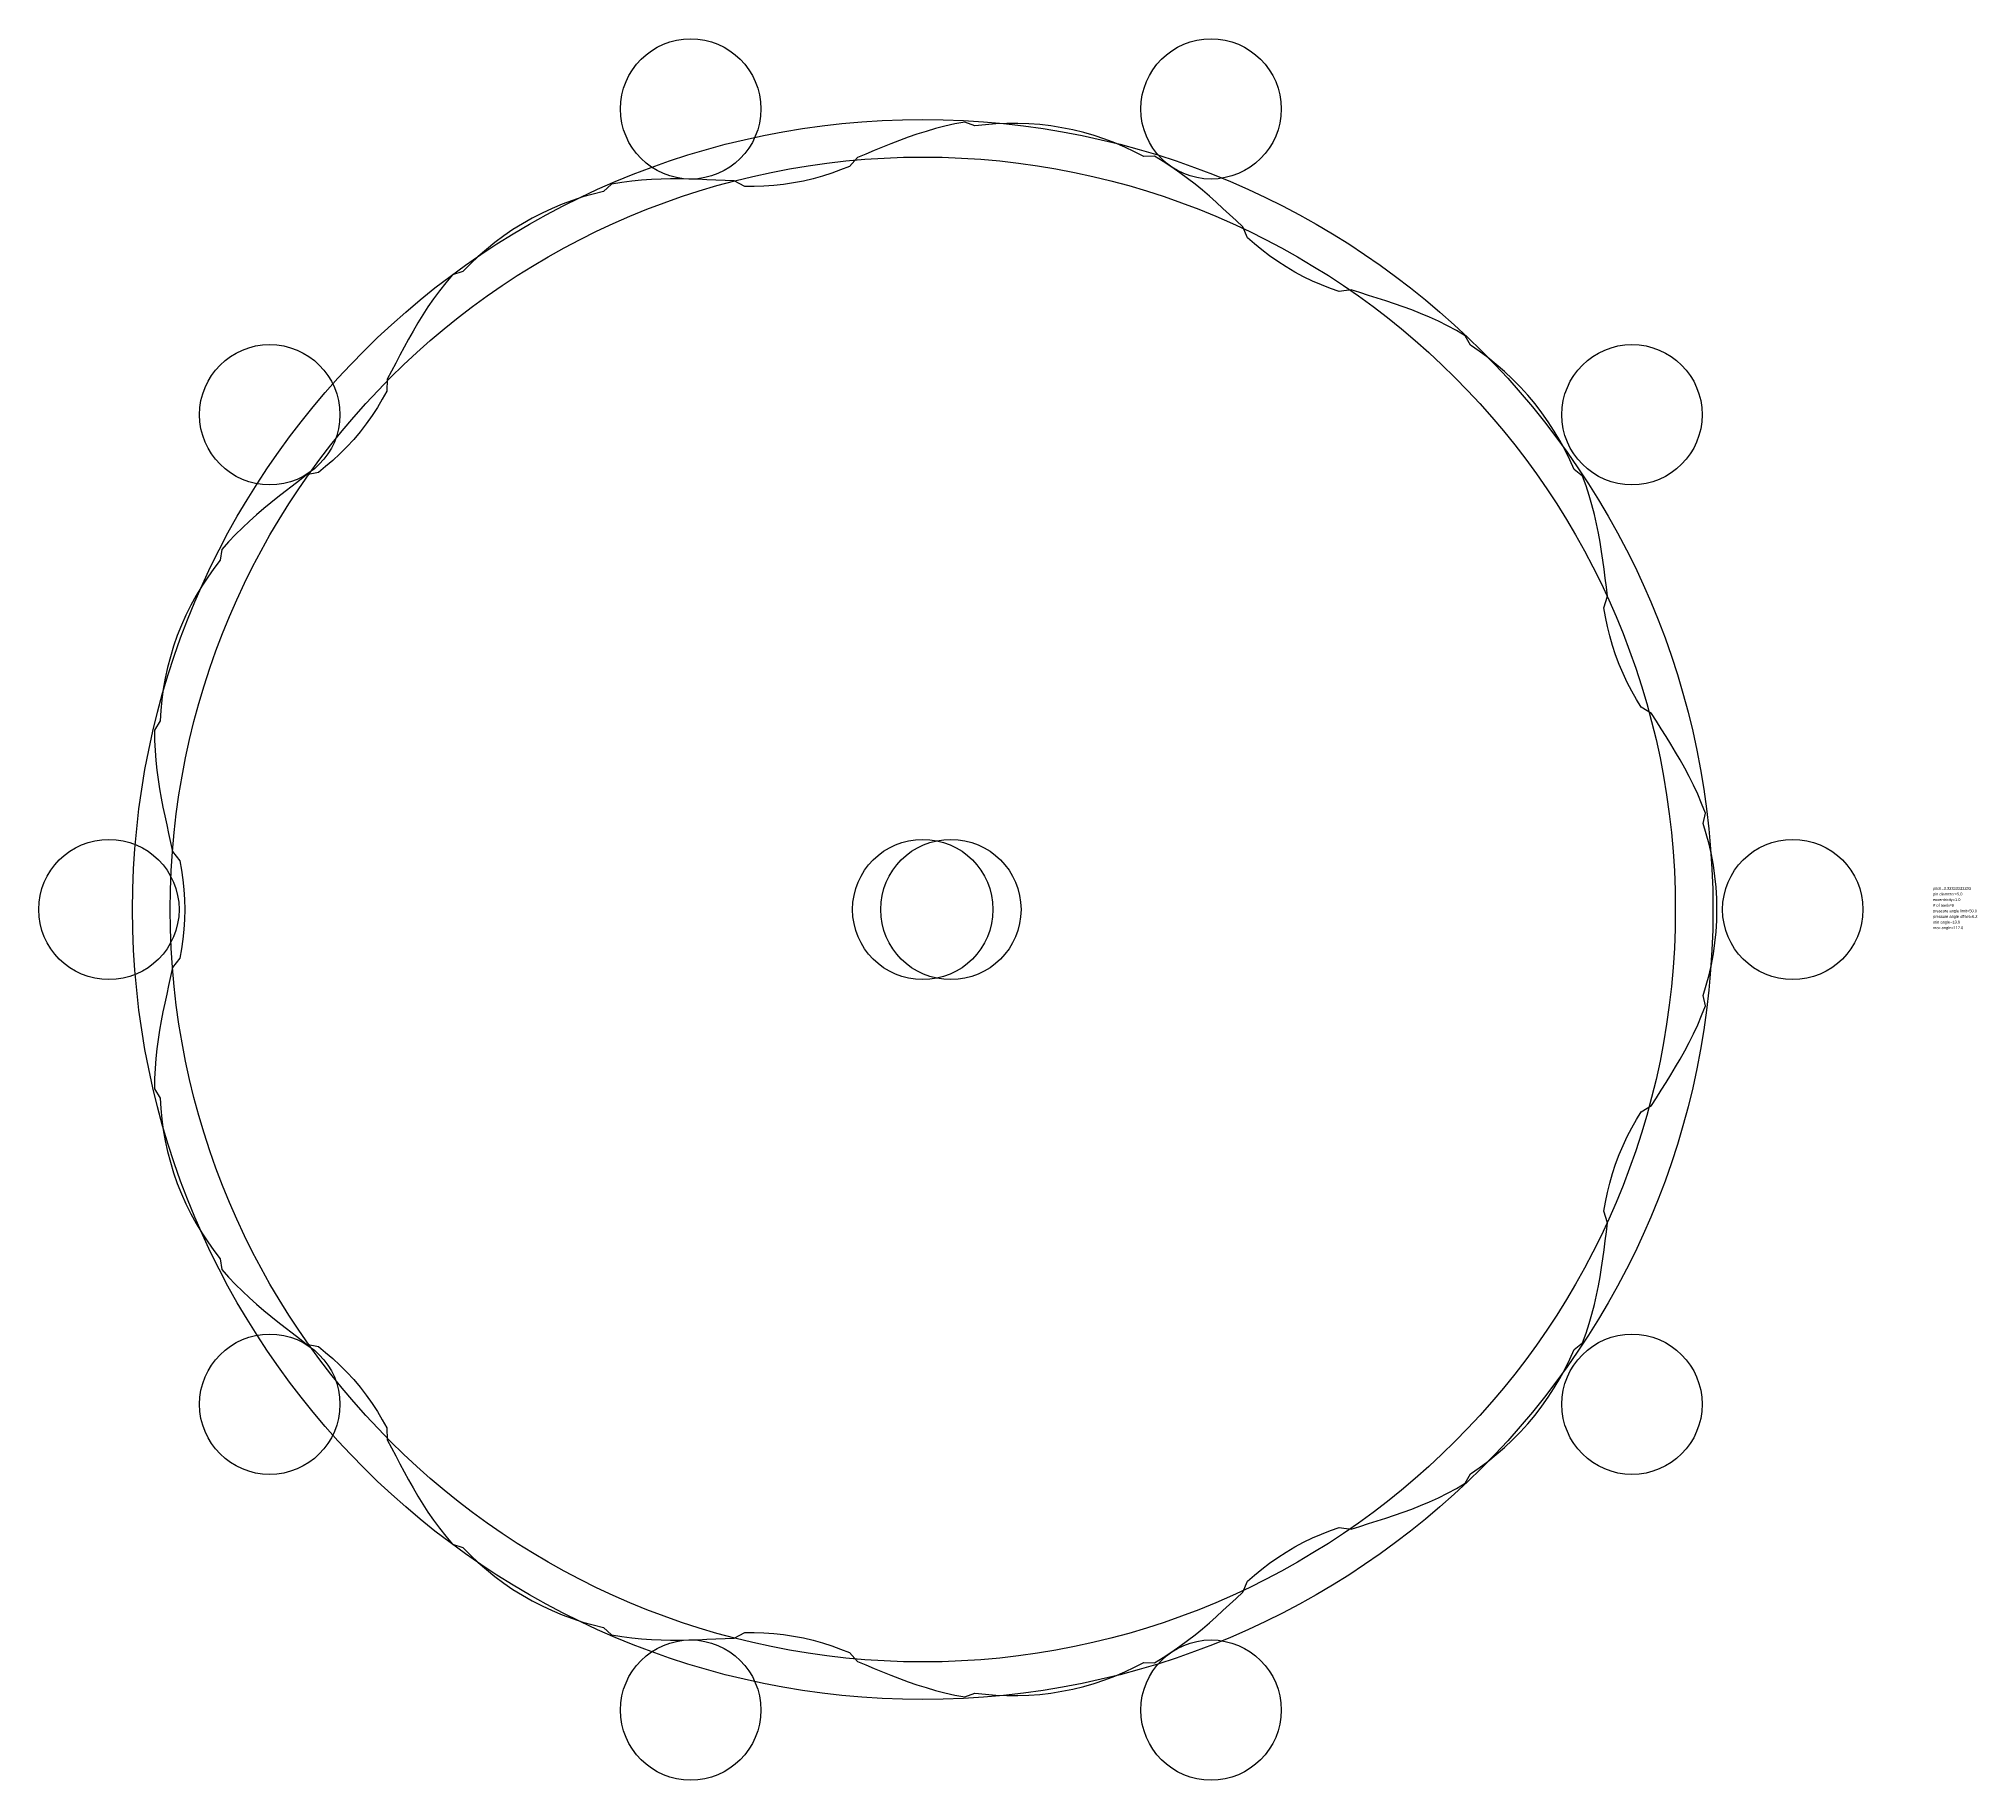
# Model space of a CAD drawing. Extents: x -32.5 to 36.6, y -31 to 31.
import ezdxf

# ---------------------------------------------------------------- set-up
doc = ezdxf.new("R2010")
doc.units = 0
for name, color, linetype in [('CAM', 1, 'continuous'), ('PRESSURE', 3, 'continuous'), ('ROLLER', 5, 'continuous'), ('TEXT', 2, 'continuous')]:
    doc.layers.add(name, color=color, linetype=linetype)
doc.styles.get("Standard").update_dxf_attribs({"font": 'ARIAL.TTF', "width": 40, "oblique": 50})

msp = doc.modelspace()

# ---------------------------------------------------------------- linework, layer by layer
at = {"layer": 'cam'}
for p, q in [((-0.885, 27.732), (-1.209, 27.628)), ((-0.552, 27.829), (-0.885, 27.732)), ((-0.21, 27.917), (-0.552, 27.829)), ((0.142, 27.997), (-0.21, 27.917)), ((0.502, 28.065), (0.142, 27.997)), ((0.856, 27.923), (0.502, 28.065)), ((1.23, 27.967), (0.856, 27.923)), ((1.609, 27.998), (1.23, 27.967)), ((1.995, 28.015), (1.609, 27.998)), ((2.384, 28.016), (1.995, 28.015)), ((2.777, 28.002), (2.384, 28.016)), ((3.171, 27.972), (2.777, 28.002)), ((3.565, 27.925), (3.171, 27.972)), ((3.958, 27.862), (3.565, 27.925)), ((4.347, 27.783), (3.958, 27.862)), ((4.733, 27.689), (4.347, 27.783)), ((5.112, 27.579), (4.733, 27.689)), ((-2.735, 27.044), (-3.033, 26.92)), ((-2.438, 27.166), (-2.735, 27.044)), ((-2.139, 27.287), (-2.438, 27.166)), ((-1.835, 27.405), (-2.139, 27.287)), ((-1.526, 27.519), (-1.835, 27.405)), ((-1.209, 27.628), (-1.526, 27.519)), ((5.484, 27.455), (5.112, 27.579)), ((5.848, 27.318), (5.484, 27.455)), ((6.202, 27.168), (5.848, 27.318)), ((6.546, 27.007), (6.202, 27.168)), ((6.879, 26.835), (6.546, 27.007)), ((-3.926, 26.359), (-4.243, 26.246)), ((-3.617, 26.477), (-3.926, 26.359)), ((-3.332, 26.797), (-3.617, 26.477)), ((-3.033, 26.92), (-3.332, 26.797)), ((7.259, 26.845), (6.879, 26.835)), ((7.571, 26.656), (7.259, 26.845)), ((7.871, 26.46), (7.571, 26.656)), ((8.16, 26.259), (7.871, 26.46)), ((8.438, 26.053), (8.16, 26.259)), ((-12.376, 25.586), (-12.742, 25.497)), ((-12.091, 25.844), (-12.376, 25.586)), ((-11.728, 25.906), (-12.091, 25.844)), ((-11.37, 25.954), (-11.728, 25.906)), ((-11.017, 25.991), (-11.37, 25.954)), ((-10.669, 26.016), (-11.017, 25.991)), ((-10.328, 26.031), (-10.669, 26.016)), ((-9.992, 26.039), (-10.328, 26.031)), ((-9.661, 26.038), (-9.992, 26.039)), ((-9.334, 26.033), (-9.661, 26.038)), ((-9.011, 26.022), (-9.334, 26.033)), ((-8.69, 26.009), (-9.011, 26.022)), ((-8.369, 25.995), (-8.69, 26.009)), ((-8.046, 25.982), (-8.369, 25.995)), ((-7.72, 25.971), (-8.046, 25.982)), ((-7.34, 25.77), (-7.72, 25.971)), ((-7.004, 25.771), (-7.34, 25.77)), ((-6.662, 25.781), (-7.004, 25.771)), ((-6.313, 25.804), (-6.662, 25.781)), ((-5.96, 25.841), (-6.313, 25.804)), ((-5.606, 25.894), (-5.96, 25.841)), ((-5.255, 25.962), (-5.606, 25.894)), ((-4.909, 26.045), (-5.255, 25.962)), ((-4.571, 26.14), (-4.909, 26.045)), ((-4.243, 26.246), (-4.571, 26.14)), ((8.705, 25.844), (8.438, 26.053)), ((8.963, 25.632), (8.705, 25.844)), ((9.213, 25.419), (8.963, 25.632)), ((-14.207, 24.987), (-14.566, 24.82)), ((-13.844, 25.138), (-14.207, 24.987)), ((-13.477, 25.273), (-13.844, 25.138)), ((-13.11, 25.393), (-13.477, 25.273)), ((-12.742, 25.497), (-13.11, 25.393)), ((9.456, 25.204), (9.213, 25.419)), ((9.696, 24.988), (9.456, 25.204)), ((9.933, 24.771), (9.696, 24.988)), ((-15.602, 24.231), (-15.929, 24.008)), ((-15.264, 24.441), (-15.602, 24.231)), ((-14.919, 24.638), (-15.264, 24.441)), ((-14.566, 24.82), (-14.919, 24.638)), ((10.17, 24.553), (9.933, 24.771)), ((10.41, 24.335), (10.17, 24.553)), ((10.569, 23.937), (10.41, 24.335)), ((-16.55, 23.527), (-16.842, 23.271)), ((-16.245, 23.773), (-16.55, 23.527)), ((-15.929, 24.008), (-16.245, 23.773)), ((10.821, 23.72), (10.569, 23.937)), ((11.084, 23.506), (10.821, 23.72)), ((11.358, 23.296), (11.084, 23.506)), ((-17.12, 23.007), (-17.385, 22.736)), ((-16.842, 23.271), (-17.12, 23.007)), ((11.646, 23.093), (11.358, 23.296)), ((11.945, 22.899), (11.646, 23.093)), ((12.254, 22.717), (11.945, 22.899)), ((-17.994, 22.339), (-18.22, 22.053)), ((-17.755, 22.621), (-17.994, 22.339)), ((-17.385, 22.736), (-17.755, 22.621)), ((12.57, 22.55), (12.254, 22.717)), ((12.889, 22.398), (12.57, 22.55)), ((13.209, 22.261), (12.889, 22.398)), ((13.527, 22.137), (13.209, 22.261)), ((13.841, 22.023), (13.527, 22.137)), ((-18.632, 21.478), (-18.82, 21.19)), ((-18.432, 21.766), (-18.632, 21.478)), ((-18.22, 22.053), (-18.432, 21.766)), ((14.266, 22.083), (13.841, 22.023)), ((14.576, 21.983), (14.266, 22.083)), ((14.883, 21.886), (14.576, 21.983)), ((15.19, 21.789), (14.883, 21.886)), ((15.496, 21.691), (15.19, 21.789)), ((15.804, 21.589), (15.496, 21.691)), ((16.113, 21.481), (15.804, 21.589)), ((16.425, 21.367), (16.113, 21.481)), ((-18.997, 20.902), (-19.165, 20.615)), ((-18.82, 21.19), (-18.997, 20.902)), ((16.739, 21.243), (16.425, 21.367)), ((17.055, 21.109), (16.739, 21.243)), ((17.373, 20.964), (17.055, 21.109)), ((17.693, 20.806), (17.373, 20.964)), ((18.013, 20.635), (17.693, 20.806)), ((-19.48, 20.044), (-19.63, 19.759)), ((-19.326, 20.329), (-19.48, 20.044)), ((-19.165, 20.615), (-19.326, 20.329)), ((18.332, 20.45), (18.013, 20.635)), ((18.511, 20.107), (18.332, 20.45)), ((18.824, 19.895), (18.511, 20.107)), ((-19.779, 19.474), (-19.928, 19.188)), ((-19.63, 19.759), (-19.779, 19.474)), ((19.133, 19.668), (18.824, 19.895)), ((19.436, 19.427), (19.133, 19.668)), ((19.732, 19.171), (19.436, 19.427)), ((-20.08, 18.901), (-20.094, 18.472)), ((-19.928, 19.188), (-20.08, 18.901)), ((20.019, 18.902), (19.732, 19.171)), ((20.297, 18.619), (20.019, 18.902)), ((-20.259, 18.182), (-20.435, 17.891)), ((-20.094, 18.472), (-20.259, 18.182)), ((20.564, 18.325), (20.297, 18.619)), ((20.819, 18.02), (20.564, 18.325)), ((21.061, 17.705), (20.819, 18.02)), ((-20.828, 17.311), (-21.046, 17.028)), ((-20.624, 17.6), (-20.828, 17.311)), ((-20.435, 17.891), (-20.624, 17.6)), ((21.289, 17.381), (21.061, 17.705)), ((21.503, 17.051), (21.289, 17.381)), ((-21.277, 16.754), (-21.519, 16.492)), ((-21.046, 17.028), (-21.277, 16.754)), ((21.701, 16.714), (21.503, 17.051)), ((21.885, 16.373), (21.701, 16.714)), ((-22.022, 16.007), (-22.279, 15.785)), ((-21.768, 16.243), (-22.022, 16.007)), ((-21.519, 16.492), (-21.768, 16.243)), ((22.053, 16.03), (21.885, 16.373)), ((22.206, 15.684), (22.053, 16.03)), ((-23.212, 15.286), (-23.468, 15.09)), ((-22.955, 15.485), (-23.212, 15.286)), ((-22.536, 15.573), (-22.955, 15.485)), ((-22.279, 15.785), (-22.536, 15.573)), ((22.511, 15.449), (22.206, 15.684)), ((22.636, 15.102), (22.511, 15.449)), ((-23.977, 14.696), (-24.231, 14.494)), ((-23.722, 14.894), (-23.977, 14.696)), ((-23.468, 15.09), (-23.722, 14.894)), ((22.748, 14.757), (22.636, 15.102)), ((22.846, 14.416), (22.748, 14.757)), ((-24.99, 13.844), (-25.241, 13.607)), ((-24.738, 14.07), (-24.99, 13.844)), ((-24.485, 14.286), (-24.738, 14.07)), ((-24.231, 14.494), (-24.485, 14.286)), ((22.933, 14.078), (22.846, 14.416)), ((23.008, 13.743), (22.933, 14.078)), ((-25.49, 13.36), (-25.736, 13.099)), ((-25.241, 13.607), (-25.49, 13.36)), ((23.075, 13.413), (23.008, 13.743)), ((23.133, 13.087), (23.075, 13.413)), ((-26.033, 12.451), (-26.261, 12.154)), ((-25.977, 12.826), (-26.033, 12.451)), ((-25.736, 13.099), (-25.977, 12.826)), ((23.184, 12.764), (23.133, 13.087)), ((23.231, 12.444), (23.184, 12.764)), ((23.274, 12.125), (23.231, 12.444)), ((-26.481, 11.845), (-26.691, 11.524)), ((-26.261, 12.154), (-26.481, 11.845)), ((23.316, 11.806), (23.274, 12.125)), ((23.358, 11.486), (23.316, 11.806)), ((-26.891, 11.191), (-27.079, 10.847)), ((-26.691, 11.524), (-26.891, 11.191)), ((23.272, 10.755), (23.404, 11.163)), ((23.404, 11.163), (23.358, 11.486)), ((-27.254, 10.493), (-27.416, 10.131)), ((-27.079, 10.847), (-27.254, 10.493)), ((23.33, 10.425), (23.272, 10.755)), ((23.398, 10.09), (23.33, 10.425)), ((-27.563, 9.762), (-27.694, 9.387)), ((-27.416, 10.131), (-27.563, 9.762)), ((23.479, 9.751), (23.398, 10.09)), ((23.575, 9.41), (23.479, 9.751)), ((-27.81, 9.007), (-27.911, 8.625)), ((-27.694, 9.387), (-27.81, 9.007)), ((23.687, 9.07), (23.575, 9.41)), ((23.814, 8.735), (23.687, 9.07)), ((-27.911, 8.625), (-27.995, 8.241)), ((23.954, 8.408), (23.814, 8.735)), ((24.105, 8.091), (23.954, 8.408)), ((-28.063, 7.857), (-28.115, 7.474)), ((-27.995, 8.241), (-28.063, 7.857)), ((24.266, 7.785), (24.105, 8.091)), ((24.432, 7.49), (24.266, 7.785)), ((-28.152, 7.094), (-28.175, 6.718)), ((-28.115, 7.474), (-28.152, 7.094)), ((24.601, 7.206), (24.432, 7.49)), ((24.966, 6.981), (24.601, 7.206)), ((25.139, 6.707), (24.966, 6.981)), ((-28.175, 6.718), (-28.378, 6.393)), ((-28.378, 6.393), (-28.374, 6.026)), ((25.312, 6.435), (25.139, 6.707)), ((25.484, 6.164), (25.312, 6.435)), ((-28.374, 6.026), (-28.358, 5.666)), ((-28.358, 5.666), (-28.332, 5.313)), ((25.655, 5.891), (25.484, 6.164)), ((25.825, 5.613), (25.655, 5.891)), ((25.991, 5.329), (25.825, 5.613)), ((-28.332, 5.313), (-28.295, 4.967)), ((-28.295, 4.967), (-28.25, 4.629)), ((26.154, 5.037), (25.991, 5.329)), ((26.313, 4.736), (26.154, 5.037)), ((-28.25, 4.629), (-28.198, 4.297)), ((-28.198, 4.297), (-28.14, 3.972)), ((26.467, 4.426), (26.313, 4.736)), ((26.614, 4.106), (26.467, 4.426)), ((-28.14, 3.972), (-28.077, 3.652)), ((-28.077, 3.652), (-28.011, 3.336)), ((26.754, 3.775), (26.614, 4.106)), ((26.886, 3.433), (26.754, 3.775)), ((-28.011, 3.336), (-27.942, 3.022)), ((-27.942, 3.022), (-27.872, 2.708)), ((26.808, 3.06), (26.886, 3.433)), ((26.918, 2.701), (26.808, 3.06)), ((-27.872, 2.708), (-27.803, 2.392)), ((-27.803, 2.392), (-27.736, 2.072)), ((27.016, 2.333), (26.918, 2.701)), ((27.101, 1.958), (27.016, 2.333)), ((-27.736, 2.072), (-27.473, 1.732)), ((-27.473, 1.732), (-27.416, 1.401)), ((-27.416, 1.401), (-27.368, 1.061)), ((27.171, 1.575), (27.101, 1.958)), ((27.227, 1.186), (27.171, 1.575)), ((-27.368, 1.061), (-27.331, 0.712)), ((-27.331, 0.712), (-27.308, 0.358)), ((27.267, 0.793), (27.227, 1.186)), ((27.292, 0.397), (27.267, 0.793)), ((-27.308, 0.358), (-27.3, 0)), ((-27.3, 0), (-27.308, -0.358)), ((27.3, 0), (27.292, 0.397)), ((-27.308, -0.358), (-27.331, -0.712)), ((27.267, -0.793), (27.292, -0.397)), ((27.292, -0.397), (27.3, 0)), ((-27.368, -1.061), (-27.416, -1.401)), ((-27.331, -0.712), (-27.368, -1.061)), ((27.171, -1.575), (27.227, -1.186)), ((27.227, -1.186), (27.267, -0.793)), ((-27.736, -2.072), (-27.803, -2.392)), ((-27.473, -1.732), (-27.736, -2.072)), ((-27.416, -1.401), (-27.473, -1.732)), ((27.016, -2.333), (27.101, -1.958)), ((27.101, -1.958), (27.171, -1.575)), ((-27.872, -2.708), (-27.942, -3.022)), ((-27.803, -2.392), (-27.872, -2.708)), ((26.808, -3.06), (26.918, -2.701)), ((26.918, -2.701), (27.016, -2.333)), ((-28.011, -3.336), (-28.077, -3.652)), ((-27.942, -3.022), (-28.011, -3.336)), ((26.754, -3.775), (26.886, -3.433)), ((26.886, -3.433), (26.808, -3.06)), ((-28.14, -3.972), (-28.198, -4.297)), ((-28.077, -3.652), (-28.14, -3.972)), ((26.467, -4.426), (26.614, -4.106)), ((26.614, -4.106), (26.754, -3.775)), ((-28.25, -4.629), (-28.295, -4.967)), ((-28.198, -4.297), (-28.25, -4.629)), ((26.154, -5.037), (26.313, -4.736)), ((26.313, -4.736), (26.467, -4.426)), ((-28.332, -5.313), (-28.358, -5.666)), ((-28.295, -4.967), (-28.332, -5.313)), ((25.825, -5.613), (25.991, -5.329)), ((25.991, -5.329), (26.154, -5.037)), ((-28.374, -6.026), (-28.378, -6.393)), ((-28.358, -5.666), (-28.374, -6.026)), ((25.312, -6.435), (25.484, -6.164)), ((25.484, -6.164), (25.655, -5.891)), ((25.655, -5.891), (25.825, -5.613)), ((-28.378, -6.393), (-28.175, -6.718)), ((-28.175, -6.718), (-28.152, -7.094)), ((24.966, -6.981), (25.139, -6.707)), ((25.139, -6.707), (25.312, -6.435)), ((-28.152, -7.094), (-28.115, -7.474)), ((-28.115, -7.474), (-28.063, -7.857)), ((24.266, -7.785), (24.432, -7.49)), ((24.432, -7.49), (24.601, -7.206)), ((24.601, -7.206), (24.966, -6.981)), ((-28.063, -7.857), (-27.995, -8.241)), ((-27.995, -8.241), (-27.911, -8.625)), ((23.954, -8.408), (24.105, -8.091)), ((24.105, -8.091), (24.266, -7.785)), ((-27.911, -8.625), (-27.81, -9.007)), ((23.687, -9.07), (23.814, -8.735)), ((23.814, -8.735), (23.954, -8.408)), ((-27.81, -9.007), (-27.694, -9.387)), ((-27.694, -9.387), (-27.563, -9.762)), ((23.479, -9.751), (23.575, -9.41)), ((23.575, -9.41), (23.687, -9.07)), ((-27.563, -9.762), (-27.416, -10.131)), ((-27.416, -10.131), (-27.254, -10.493)), ((23.33, -10.425), (23.398, -10.09)), ((23.398, -10.09), (23.479, -9.751)), ((-27.254, -10.493), (-27.079, -10.847)), ((-27.079, -10.847), (-26.891, -11.191)), ((23.272, -10.755), (23.33, -10.425)), ((23.404, -11.163), (23.272, -10.755)), ((-26.891, -11.191), (-26.691, -11.524)), ((-26.691, -11.524), (-26.481, -11.845)), ((23.316, -11.806), (23.358, -11.486)), ((23.358, -11.486), (23.404, -11.163)), ((-26.481, -11.845), (-26.261, -12.154)), ((-26.261, -12.154), (-26.033, -12.451)), ((23.231, -12.444), (23.274, -12.125)), ((23.274, -12.125), (23.316, -11.806)), ((-26.033, -12.451), (-25.977, -12.826)), ((-25.977, -12.826), (-25.736, -13.099)), ((-25.736, -13.099), (-25.49, -13.36)), ((23.075, -13.413), (23.133, -13.087)), ((23.133, -13.087), (23.184, -12.764)), ((23.184, -12.764), (23.231, -12.444)), ((-25.49, -13.36), (-25.241, -13.607)), ((-25.241, -13.607), (-24.99, -13.844)), ((22.933, -14.078), (23.008, -13.743)), ((23.008, -13.743), (23.075, -13.413)), ((-24.99, -13.844), (-24.738, -14.07)), ((-24.738, -14.07), (-24.485, -14.286)), ((-24.485, -14.286), (-24.231, -14.494)), ((-24.231, -14.494), (-23.977, -14.696)), ((22.748, -14.757), (22.846, -14.416)), ((22.846, -14.416), (22.933, -14.078)), ((-23.977, -14.696), (-23.722, -14.894)), ((-23.722, -14.894), (-23.468, -15.09)), ((-23.468, -15.09), (-23.212, -15.286)), ((22.511, -15.449), (22.636, -15.102)), ((22.636, -15.102), (22.748, -14.757)), ((-23.212, -15.286), (-22.955, -15.485)), ((-22.955, -15.485), (-22.536, -15.573)), ((-22.536, -15.573), (-22.279, -15.785)), ((-22.279, -15.785), (-22.022, -16.007)), ((22.053, -16.03), (22.206, -15.684)), ((22.206, -15.684), (22.511, -15.449)), ((-22.022, -16.007), (-21.768, -16.243)), ((-21.768, -16.243), (-21.519, -16.492)), ((-21.519, -16.492), (-21.277, -16.754)), ((21.701, -16.714), (21.885, -16.373)), ((21.885, -16.373), (22.053, -16.03)), ((-21.277, -16.754), (-21.046, -17.028)), ((-21.046, -17.028), (-20.828, -17.311)), ((21.289, -17.381), (21.503, -17.051)), ((21.503, -17.051), (21.701, -16.714)), ((-20.828, -17.311), (-20.624, -17.6)), ((-20.624, -17.6), (-20.435, -17.891)), ((-20.435, -17.891), (-20.259, -18.182)), ((20.819, -18.02), (21.061, -17.705)), ((21.061, -17.705), (21.289, -17.381)), ((-20.259, -18.182), (-20.094, -18.472)), ((-20.094, -18.472), (-20.08, -18.901)), ((20.019, -18.902), (20.297, -18.619)), ((20.297, -18.619), (20.564, -18.325)), ((20.564, -18.325), (20.819, -18.02)), ((-20.08, -18.901), (-19.928, -19.188)), ((-19.928, -19.188), (-19.779, -19.474)), ((19.436, -19.427), (19.732, -19.171)), ((19.732, -19.171), (20.019, -18.902)), ((-19.779, -19.474), (-19.63, -19.759)), ((-19.63, -19.759), (-19.48, -20.044)), ((18.511, -20.107), (18.824, -19.895)), ((18.824, -19.895), (19.133, -19.668)), ((19.133, -19.668), (19.436, -19.427)), ((-19.48, -20.044), (-19.326, -20.329)), ((-19.326, -20.329), (-19.165, -20.615)), ((-19.165, -20.615), (-18.997, -20.902)), ((17.693, -20.806), (18.013, -20.635)), ((18.013, -20.635), (18.332, -20.45)), ((18.332, -20.45), (18.511, -20.107)), ((-18.997, -20.902), (-18.82, -21.19)), ((-18.82, -21.19), (-18.632, -21.478)), ((16.113, -21.481), (16.425, -21.367)), ((16.425, -21.367), (16.739, -21.243)), ((16.739, -21.243), (17.055, -21.109)), ((17.055, -21.109), (17.373, -20.964)), ((17.373, -20.964), (17.693, -20.806)), ((-18.632, -21.478), (-18.432, -21.766)), ((-18.432, -21.766), (-18.22, -22.053)), ((-18.22, -22.053), (-17.994, -22.339)), ((13.527, -22.137), (13.841, -22.023)), ((13.841, -22.023), (14.266, -22.083)), ((14.266, -22.083), (14.576, -21.983)), ((14.576, -21.983), (14.883, -21.886)), ((14.883, -21.886), (15.19, -21.789)), ((15.19, -21.789), (15.496, -21.691)), ((15.496, -21.691), (15.804, -21.589)), ((15.804, -21.589), (16.113, -21.481)), ((-17.994, -22.339), (-17.755, -22.621)), ((-17.755, -22.621), (-17.385, -22.736)), ((-17.385, -22.736), (-17.12, -23.007)), ((11.945, -22.899), (12.254, -22.717)), ((12.254, -22.717), (12.57, -22.55)), ((12.57, -22.55), (12.889, -22.398)), ((12.889, -22.398), (13.209, -22.261)), ((13.209, -22.261), (13.527, -22.137)), ((-17.12, -23.007), (-16.842, -23.271)), ((-16.842, -23.271), (-16.55, -23.527)), ((11.084, -23.506), (11.358, -23.296)), ((11.358, -23.296), (11.646, -23.093)), ((11.646, -23.093), (11.945, -22.899)), ((-16.55, -23.527), (-16.245, -23.773)), ((-16.245, -23.773), (-15.929, -24.008)), ((-15.929, -24.008), (-15.602, -24.231)), ((10.41, -24.335), (10.569, -23.937)), ((10.569, -23.937), (10.821, -23.72)), ((10.821, -23.72), (11.084, -23.506)), ((-15.602, -24.231), (-15.264, -24.441)), ((-15.264, -24.441), (-14.919, -24.638)), ((-14.919, -24.638), (-14.566, -24.82)), ((-14.566, -24.82), (-14.207, -24.987)), ((9.696, -24.988), (9.933, -24.771)), ((9.933, -24.771), (10.17, -24.553)), ((10.17, -24.553), (10.41, -24.335)), ((-14.207, -24.987), (-13.844, -25.138)), ((-13.844, -25.138), (-13.477, -25.273)), ((-13.477, -25.273), (-13.11, -25.393)), ((-13.11, -25.393), (-12.742, -25.497)), ((-12.742, -25.497), (-12.376, -25.586)), ((8.963, -25.632), (9.213, -25.419)), ((9.213, -25.419), (9.456, -25.204)), ((9.456, -25.204), (9.696, -24.988)), ((-12.376, -25.586), (-12.091, -25.844)), ((-12.091, -25.844), (-11.728, -25.906)), ((-11.728, -25.906), (-11.37, -25.954)), ((-11.37, -25.954), (-11.017, -25.991)), ((-11.017, -25.991), (-10.669, -26.016)), ((-10.669, -26.016), (-10.328, -26.031)), ((-10.328, -26.031), (-9.992, -26.039)), ((-9.992, -26.039), (-9.661, -26.038)), ((-9.661, -26.038), (-9.334, -26.033)), ((-9.334, -26.033), (-9.011, -26.022)), ((-9.011, -26.022), (-8.69, -26.009)), ((-8.69, -26.009), (-8.369, -25.995)), ((-8.369, -25.995), (-8.046, -25.982)), ((-8.046, -25.982), (-7.72, -25.971)), ((-7.72, -25.971), (-7.34, -25.77)), ((-7.34, -25.77), (-7.004, -25.771)), ((-7.004, -25.771), (-6.662, -25.781)), ((-6.662, -25.781), (-6.313, -25.804)), ((-6.313, -25.804), (-5.96, -25.841)), ((-5.96, -25.841), (-5.606, -25.894)), ((-5.606, -25.894), (-5.255, -25.962)), ((-5.255, -25.962), (-4.909, -26.045)), ((-4.909, -26.045), (-4.571, -26.14)), ((-4.571, -26.14), (-4.243, -26.246)), ((-4.243, -26.246), (-3.926, -26.359)), ((8.16, -26.259), (8.438, -26.053)), ((8.438, -26.053), (8.705, -25.844)), ((8.705, -25.844), (8.963, -25.632)), ((-3.926, -26.359), (-3.617, -26.477)), ((-3.617, -26.477), (-3.332, -26.797)), ((-3.332, -26.797), (-3.033, -26.92)), ((-3.033, -26.92), (-2.735, -27.044)), ((6.546, -27.007), (6.879, -26.835)), ((6.879, -26.835), (7.259, -26.845)), ((7.259, -26.845), (7.571, -26.656)), ((7.571, -26.656), (7.871, -26.46)), ((7.871, -26.46), (8.16, -26.259)), ((-2.735, -27.044), (-2.438, -27.166)), ((-2.438, -27.166), (-2.139, -27.287)), ((-2.139, -27.287), (-1.835, -27.405)), ((-1.835, -27.405), (-1.526, -27.519)), ((-1.526, -27.519), (-1.209, -27.628)), ((-1.209, -27.628), (-0.885, -27.732)), ((4.733, -27.689), (5.112, -27.579)), ((5.112, -27.579), (5.484, -27.455)), ((5.484, -27.455), (5.848, -27.318)), ((5.848, -27.318), (6.202, -27.168)), ((6.202, -27.168), (6.546, -27.007)), ((-0.885, -27.732), (-0.552, -27.829)), ((-0.552, -27.829), (-0.21, -27.917)), ((-0.21, -27.917), (0.142, -27.997)), ((0.142, -27.997), (0.502, -28.065)), ((0.502, -28.065), (0.856, -27.923)), ((0.856, -27.923), (1.23, -27.967)), ((1.23, -27.967), (1.609, -27.998)), ((1.609, -27.998), (1.995, -28.015)), ((1.995, -28.015), (2.384, -28.016)), ((2.384, -28.016), (2.777, -28.002)), ((2.777, -28.002), (3.171, -27.972)), ((3.171, -27.972), (3.565, -27.925)), ((3.565, -27.925), (3.958, -27.862)), ((3.958, -27.862), (4.347, -27.783)), ((4.347, -27.783), (4.733, -27.689))]:
    msp.add_line(p, q, dxfattribs=at)
msp.add_circle((-1, 0), 2.5, dxfattribs=at)
at = {"layer": 'pressure'}
for radius in [28.156, 26.815]:
    msp.add_circle((-1, 0), radius, dxfattribs=at)
at = {"layer": 'roller'}
for centre in [(-9.271, 28.532), (9.271, 28.532), (-24.271, 17.634), (24.271, 17.634), (-30, 0), (0, 0), (30, 0), (-24.271, -17.634), (24.271, -17.634), (-9.271, -28.532), (9.271, -28.532)]:
    msp.add_circle(centre, 2.5, dxfattribs=at)

# ---------------------------------------------------------------- texts
at = {"layer": 'text'}
for s, p in [('pitch=3.33333333333', (35, 0.7)), ('# of teeth=9', (35, 0.1)), ('eccentricity=1.0', (35, 0.3)), ('pin diameter=5.0', (35, 0.5)), ('pressure angle limit=50.0', (35, -0.1)), ('pressure angle offset=0.2', (35, -0.3)), ('min angle=13.0', (35, -0.5)), ('max angle=112.0', (35, -0.7))]:
    msp.add_text(s, height=0.1, dxfattribs=at).set_placement(p)

doc.saveas('drawing.dxf')
